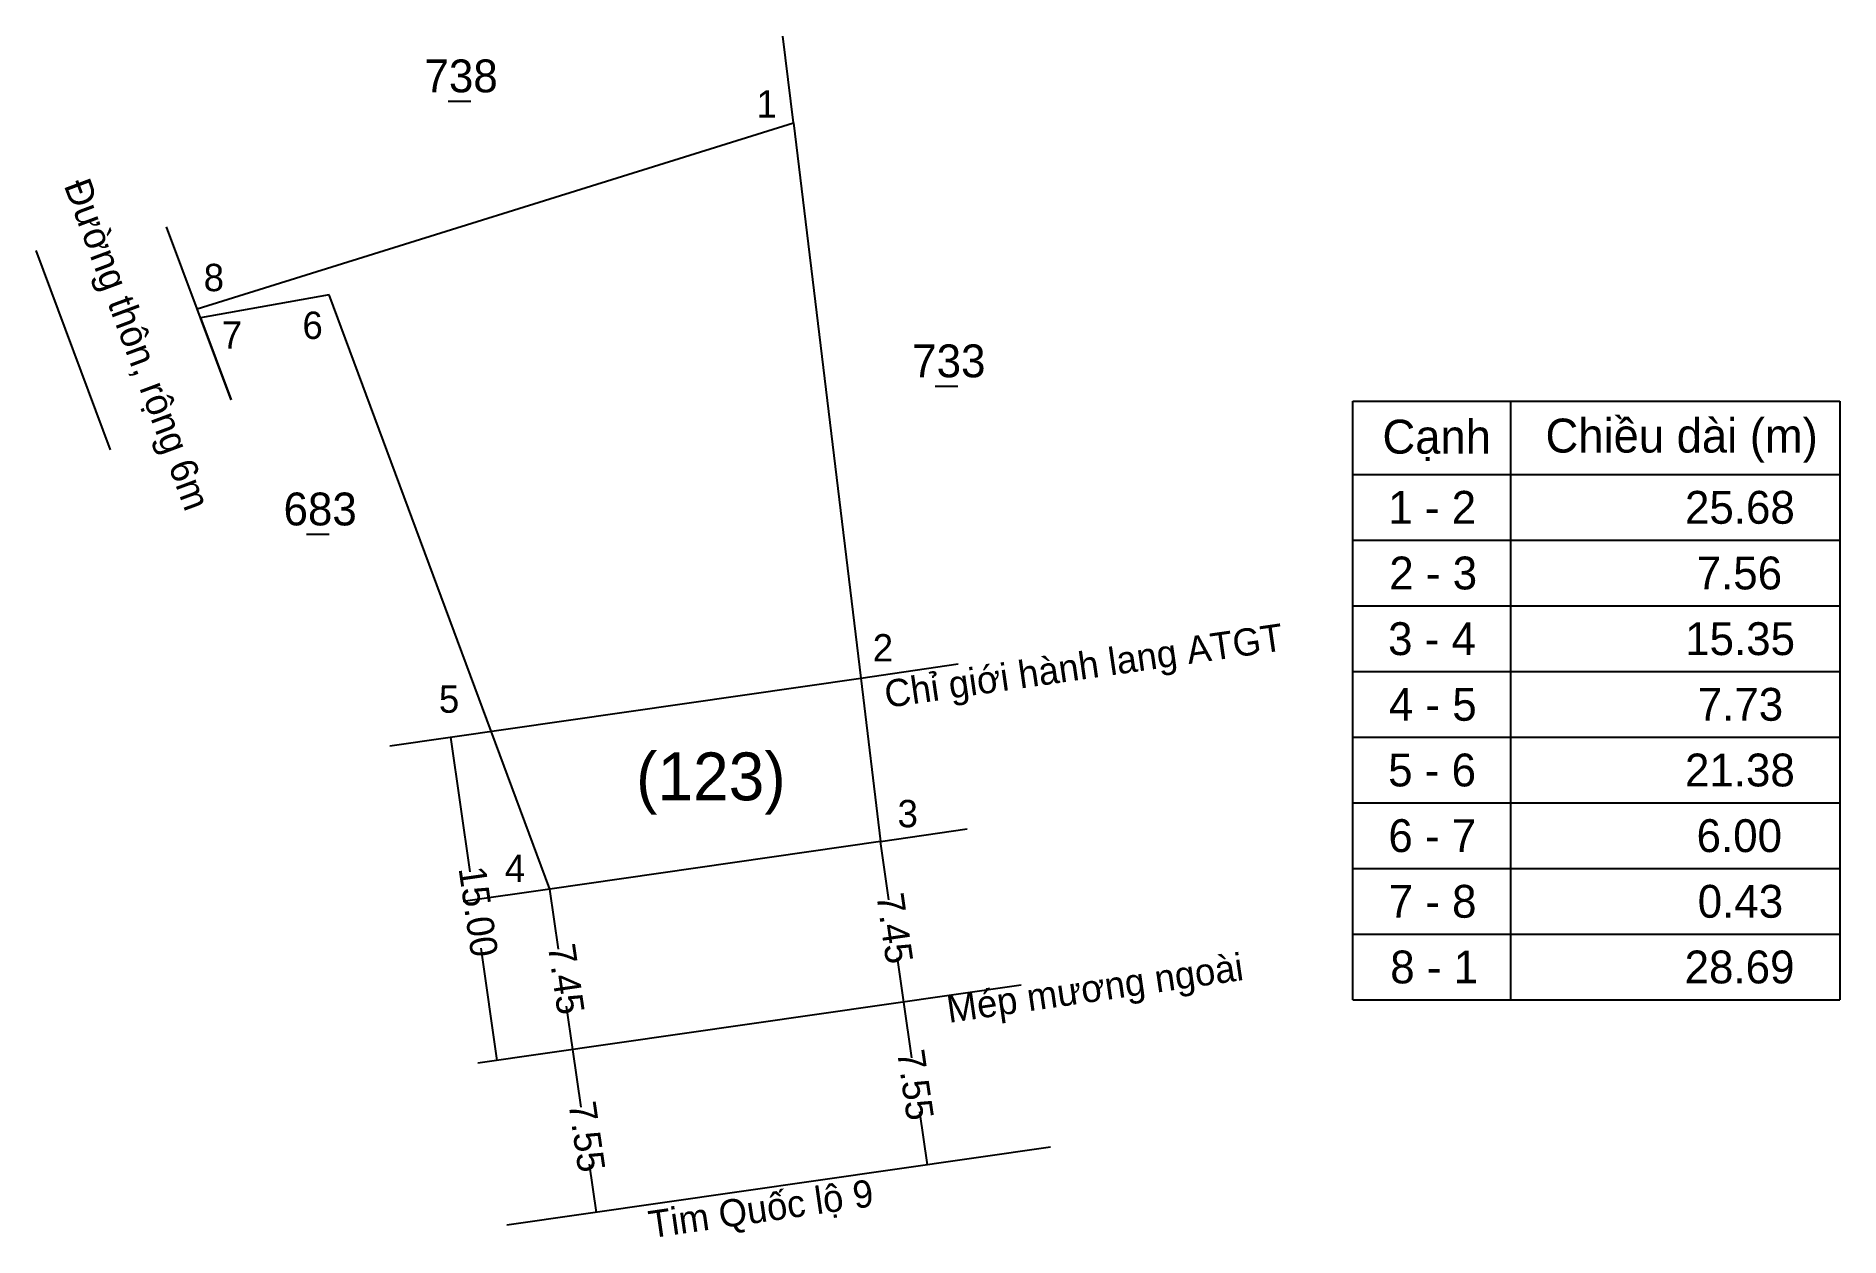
# Model space of a CAD drawing. Extents: x 546318 to 547262, y 1836982 to 1837136.
# Drawn here: x 546317.9 to 546400.8, y 1837020.4 to 1837075.6 of the extents above; entities that cross this region are included whole.
import ezdxf

# ---------------------------------------------------------------- set-up
doc = ezdxf.new("R2010")
doc.units = 0
doc.layers.add('Level 5', color=7, linetype='Continuous')

msp = doc.modelspace()

# ---------------------------------------------------------------- texts
at = {"layer": 'Level 5'}
for s, height, p in [('738', 1.508, (546335.754, 1837073.005)), ('1', 1.257, (546350.999, 1837071.841)), ('8', 1.257, (546325.611, 1837063.87)), ('7', 1.257, (546326.44, 1837061.224)), ('6', 1.257, (546330.148, 1837061.676)), ('733', 1.508, (546358.154, 1837059.916)), ('Chiều dài (m)', 1.55822, (546387.24, 1837056.459)), ('Cạnh', 1.5582, (546379.751, 1837056.409)), ('683', 1.508, (546329.28, 1837053.113)), ('1 - 2', 1.508, (546380.017, 1837053.189)), ('25.68', 1.508, (546393.644, 1837053.189)), ('2 - 3', 1.508, (546380.063, 1837050.173)), ('7.56', 1.508, (546394.18, 1837050.173)), ('3 - 4', 1.508, (546380.009, 1837047.157)), ('15.35', 1.508, (546393.653, 1837047.157)), ('2', 1.257, (546356.341, 1837046.863)), ('5', 1.257, (546336.415, 1837044.508)), ('4 - 5', 1.508, (546380.044, 1837044.141)), ('7.73', 1.508, (546394.23, 1837044.141)), ('(123)', 2.2, (546345.473, 1837040.485)), ('5 - 6', 1.508, (546380.013, 1837041.125)), ('21.38', 1.508, (546393.644, 1837041.125)), ('3', 1.257, (546357.48, 1837039.248)), ('6 - 7', 1.508, (546380.021, 1837038.11)), ('6.00', 1.508, (546394.177, 1837038.11)), ('4', 1.257, (546339.442, 1837036.728)), ('7 - 8', 1.508, (546380.034, 1837035.094)), ('0.43', 1.508, (546394.23, 1837035.094)), ('8 - 1', 1.508, (546380.107, 1837032.078)), ('28.69', 1.508, (546393.627, 1837032.078))]:
    msp.add_text(s, height=height, dxfattribs=at).set_placement(p)
for s, height, rotation, p in [('Đường thôn, rộng 6m', 1.24998, 290.43954, (546319.177, 1837068.736)), ('Chỉ giới hành lang ATGT', 1.24998, 8.25616, (546356.978, 1837044.729)), ('15.00', 1.2497, 278.20031, (546337.316, 1837037.36)), ('7.45', 1.25, 278.26067, (546356.506, 1837036.13)), ('7.45', 1.25, 278.26067, (546341.416, 1837033.8)), ('Mép mương ngoài', 1.24974, 8.30419, (546359.836, 1837030.26)), ('7.55', 1.25, 278.30184, (546357.456, 1837028.94)), ('7.55', 1.25, 278.30184, (546342.366, 1837026.56)), ('Tim Quốc lộ 9', 1.24998, 8.19044, (546346.142, 1837020.372))]:
    msp.add_text(s, height=height, rotation=rotation, dxfattribs=at).set_placement(p)

# ---------------------------------------------------------------- linework, layer by layer
at = {"layer": 'Level 5'}
for p, q in [((546352.7, 1837071.596), (546352.217, 1837075.588)), ((546336.841, 1837072.603), (546337.881, 1837072.603)), ((546325.315, 1837063.054), (546352.7, 1837071.596)), ((546352.7, 1837071.596), (546355.787, 1837046.103)), ((546325.315, 1837063.054), (546323.908, 1837066.821)), ((546321.326, 1837056.58), (546317.914, 1837065.733)), ((546331.376, 1837063.7), (546325.466, 1837062.65)), ((546338.814, 1837043.66), (546331.376, 1837063.7)), ((546325.466, 1837062.65), (546325.315, 1837063.054)), ((546325.466, 1837062.65), (546326.87, 1837058.882)), ((546326.87, 1837058.882), (546325.466, 1837062.65)), ((546359.212, 1837059.514), (546360.253, 1837059.514)), ((546378.393, 1837058.819), (546400.761, 1837058.819)), ((546378.393, 1837031.324), (546378.393, 1837058.819)), ((546385.631, 1837058.819), (546385.631, 1837031.324)), ((546400.761, 1837058.819), (546400.761, 1837031.324)), ((546378.393, 1837055.451), (546400.761, 1837055.451)), ((546330.338, 1837052.711), (546331.378, 1837052.711)), ((546378.393, 1837052.435), (546400.761, 1837052.435)), ((546378.393, 1837049.419), (546400.761, 1837049.419)), ((546355.787, 1837046.103), (546356.696, 1837038.6)), ((546378.393, 1837046.403), (546400.761, 1837046.403)), ((546337.846, 1837037.2), (546336.956, 1837043.39)), ((546341.506, 1837036.41), (546338.814, 1837043.66)), ((546378.393, 1837043.387), (546400.761, 1837043.387)), ((546378.393, 1837040.371), (546400.761, 1837040.371)), ((546356.696, 1837038.6), (546360.676, 1837039.171)), ((546356.696, 1837038.6), (546341.506, 1837036.41)), ((546357.086, 1837035.92), (546356.696, 1837038.6)), ((546378.393, 1837037.356), (546400.761, 1837037.356)), ((546341.506, 1837036.41), (546337.525, 1837035.84)), ((546341.906, 1837033.65), (546341.506, 1837036.41)), ((546378.393, 1837034.34), (546400.761, 1837034.34)), ((546339.096, 1837028.54), (546338.356, 1837033.7)), ((546357.767, 1837031.222), (546357.476, 1837033.25)), ((546342.566, 1837029.04), (546342.276, 1837031.03)), ((546358.136, 1837028.66), (546357.767, 1837031.222)), ((546378.393, 1837031.324), (546400.761, 1837031.324)), ((546342.946, 1837026.4), (546342.566, 1837029.04)), ((546358.858, 1837023.744), (546358.506, 1837026.18)), ((546364.508, 1837024.556), (546339.536, 1837020.97)), ((546343.646, 1837021.56), (546343.326, 1837023.77))]:
    msp.add_line(p, q, dxfattribs=at)
for points in [[(546334.165, 1837042.99), (546355.787, 1837046.103), (546360.263, 1837046.748)], [(546363.164, 1837031.998), (546338.206, 1837028.41)]]:
    msp.add_lwpolyline(points, dxfattribs=at)

msp.set_redraw_order([(e.dxf.handle, doc.entitydb.next_handle()) for e in msp.query("TEXT MTEXT ATTDEF DIMENSION ARC_DIMENSION")])  # texts and dimensions are drawn at this point

doc.saveas('drawing.dxf')
